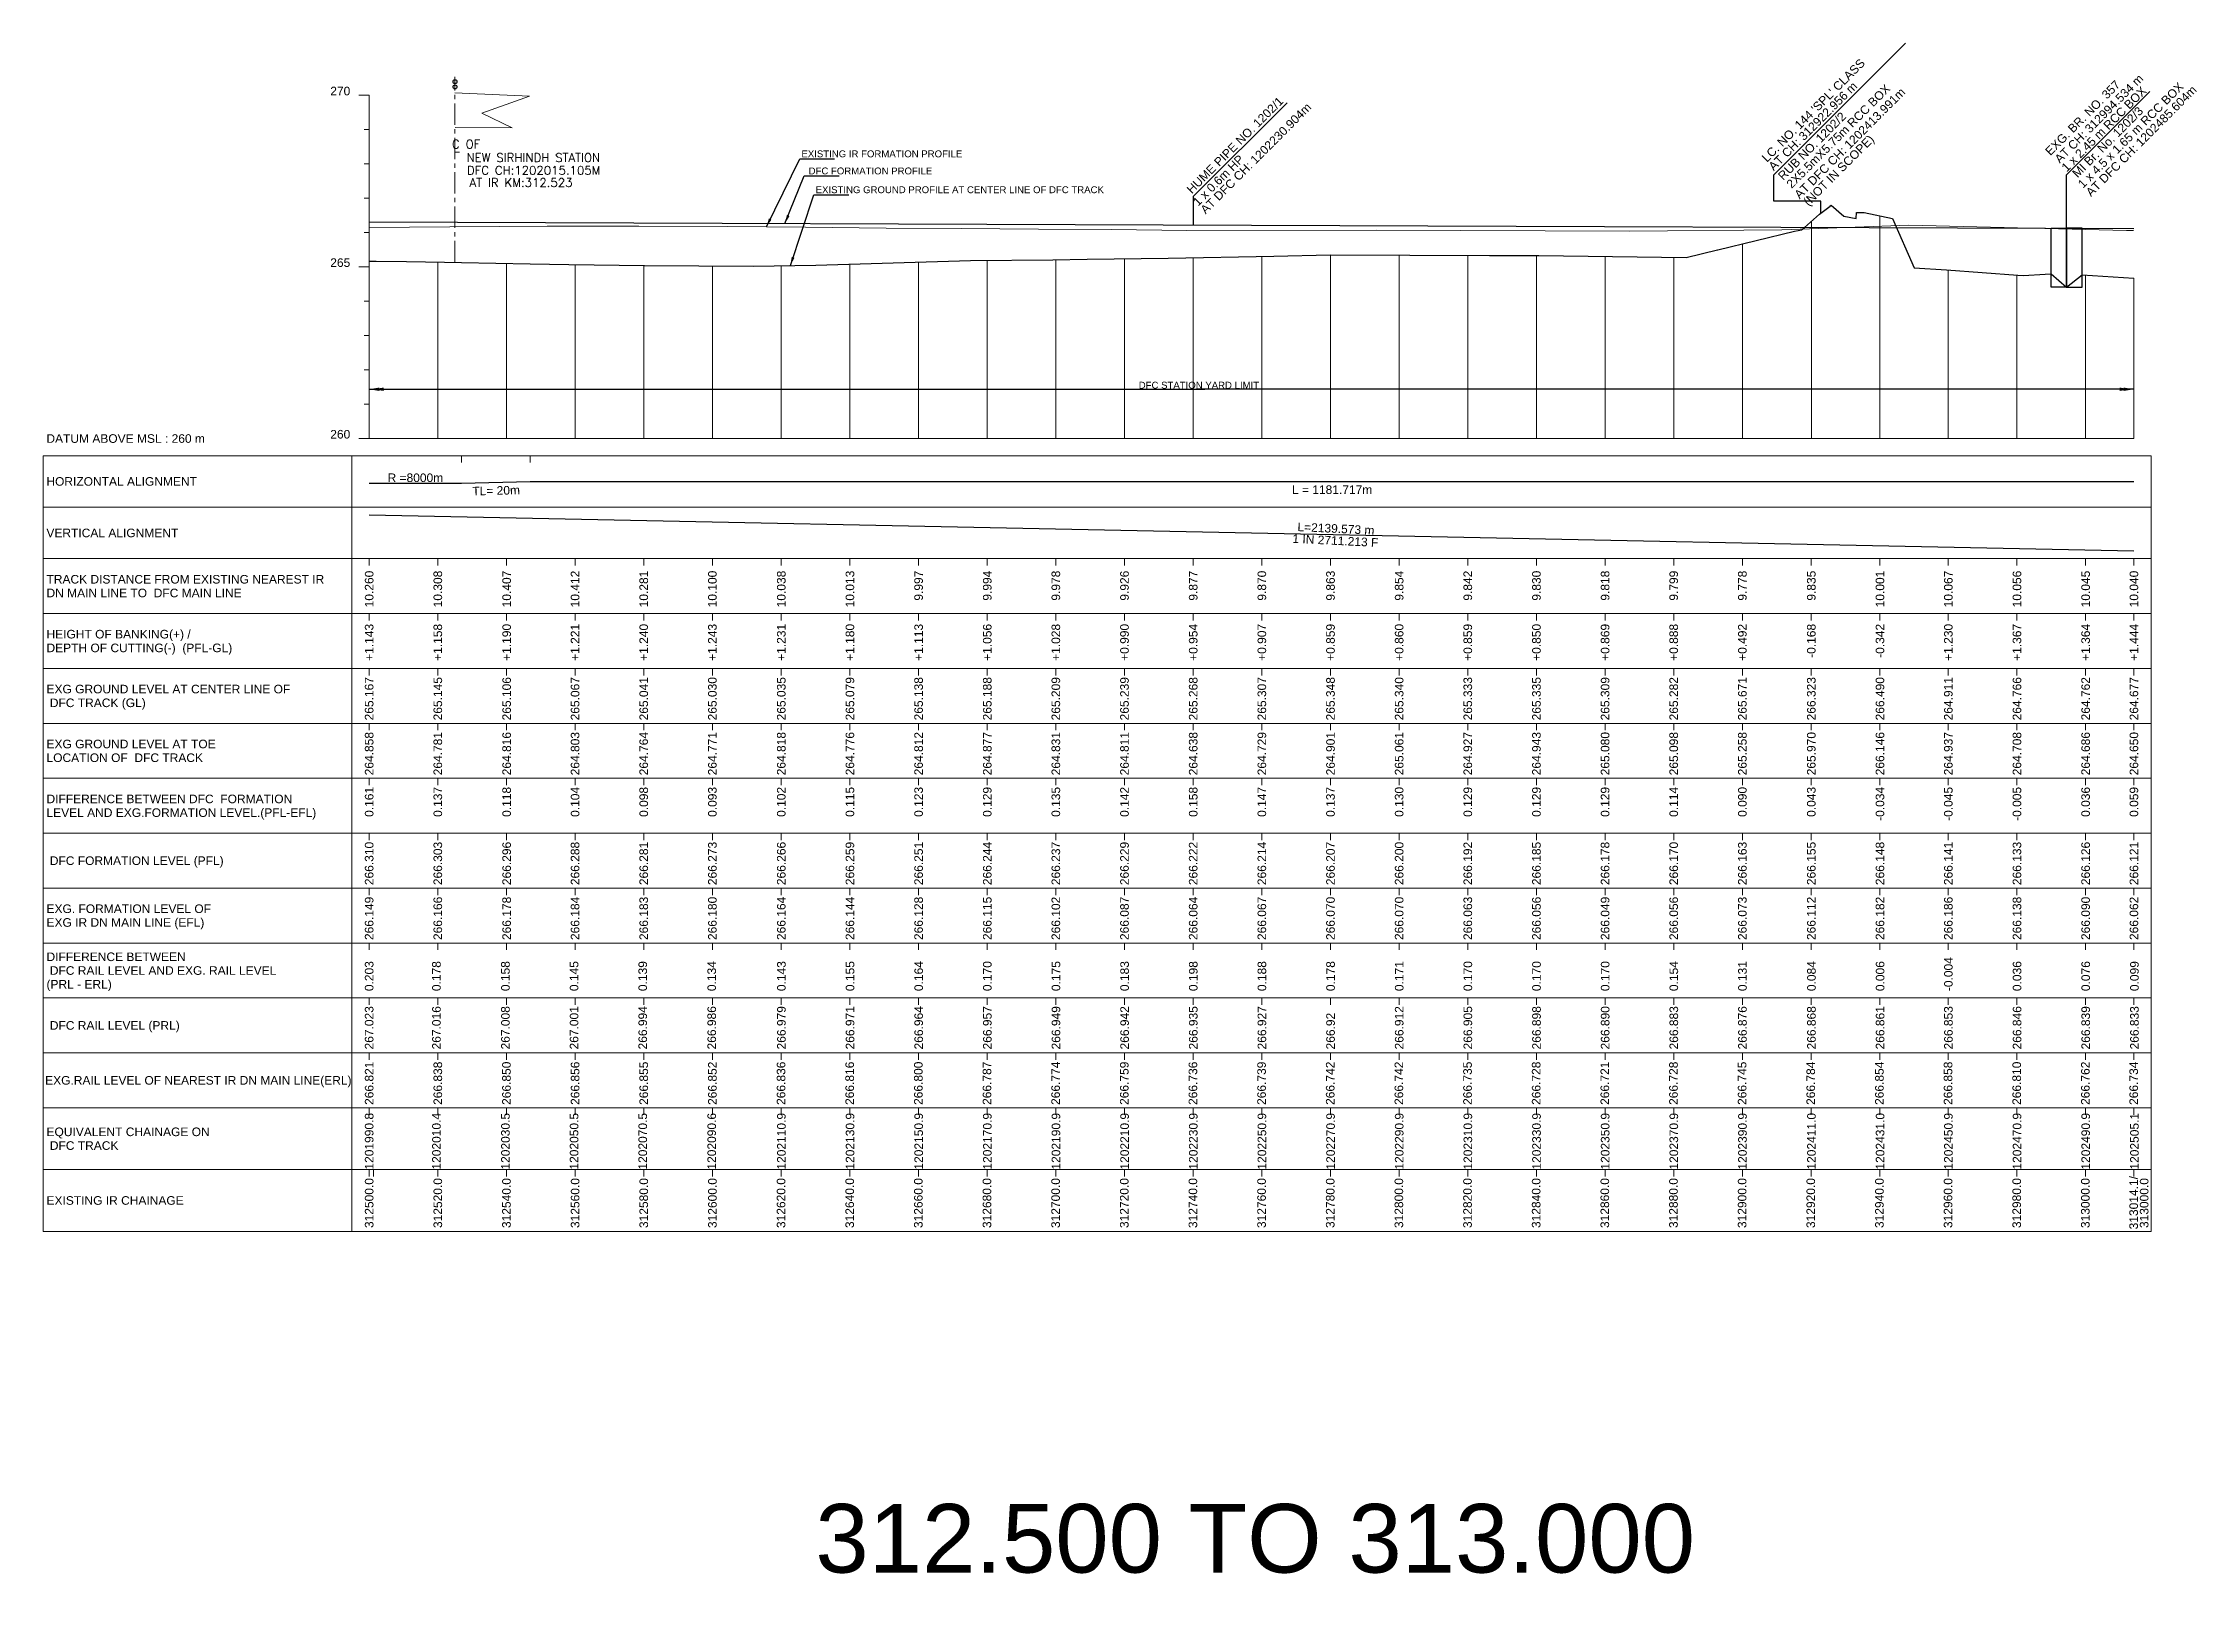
# Model space of a CAD drawing. Header units: metres. Extents: x 26905 to 33492, y -12340 to -11884.
# Drawn here: x 28905 to 29533, y -12340 to -11885 of the extents above; entities that cross this region are included whole.
import ezdxf
from ezdxf.enums import TextEntityAlignment as Align

# ---------------------------------------------------------------- set-up
doc = ezdxf.new("R2010")
doc.units = ezdxf.units.M
doc.header["$MEASUREMENT"] = 0
doc.linetypes.add('CENTER', pattern=[2, 1.25, -0.25, 0.25, -0.25])
doc.layers.get('0').update_dxf_attribs({"lineweight": 0})
for name, color, linetype, lineweight in [('LS BRIDGE INDICATION', 10, 'Continuous', 30), ('LS CUT FILL', 10, 'Continuous', 0), ('LS DATUM', 7, 'Continuous', 0), ('LS DATUM X', 7, 'Continuous', 0), ('LS DATUM Y', 7, 'Continuous', 0), ('LS DIFF. EXG.RL & PRO. RL', 10, 'Continuous', 0), ('LS DIFF. PFL & EFL', 10, 'Continuous', 0), ('LS EXG GL', 7, 'Continuous', 0), ('LS EXG IR CH', 7, 'Continuous', 0), ('LS EXG RL', 7, 'Continuous', 0), ('LS EXG. FL', 7, 'Continuous', 0), ('LS EXG. GL', 7, 'Continuous', 0), ('LS EXG. GL AT PRO. TOE', 7, 'Continuous', 0), ('LS EXG. IR CH', 7, 'Continuous', 0), ('LS EXG. RL', 7, 'Continuous', 0), ('LS FRAME', 7, 'Continuous', 0), ('LS PFL-EFL', 10, 'Continuous', 0), ('LS PRL-ERL', 10, 'Continuous', 0), ('LS PRO FL', 10, 'Continuous', 0), ('LS PRO. CUT & FILL', 10, 'Continuous', 0), ('LS PRO. DFCC CH', 10, 'Continuous', 0), ('LS PRO. FL', 10, 'Continuous', 0), ('LS PRO. RL', 10, 'Continuous', 0), ('LS PROFILE EXG FL', 7, 'Continuous', 25), ('LS PROFILE EXG GL', 7, 'Continuous', 30), ('LS PROFILE PRO FL', 1, 'Continuous', 30), ('LS TICKS', 7, 'Continuous', 0), ('LS TRACK CENTER', 10, 'Continuous', 0), ("LS TRACK CENTER's", 10, 'Continuous', 0), ('Profile Grid', 7, 'Continuous', 0)]:
    doc.layers.add(name, color=color, linetype=linetype, lineweight=lineweight)
for name, color, linetype in [("LS BRIDGE'S", 7, 'Continuous'), ('LS DRAIN CULVERT', 10, 'Continuous'), ('LS HORIZONTAL ALIGNMENT', 10, 'Continuous'), ("LS LC'S", 7, 'Continuous'), ('LS VERTICAL ALIGNMENT', 10, 'Continuous'), ('ref text', 3, 'Continuous'), ('STATION YARD LIMIT IN LS', 7, 'Continuous')]:
    doc.layers.add(name, color=color, linetype=linetype)
doc.styles.add('ROMANT', font='romant__.ttf')
doc.styles.get("Standard").update_dxf_attribs({"font": 'arial.ttf'})
doc.styles.add('Style-Arial', font='arial.ttf')
doc.styles.add('StyleArial', font='arial.ttf')
doc.dimstyles.get("Standard").update_dxf_attribs({"dimtxt": 0.18, "dimasz": 0.18, "dimexe": 0.18, "dimexo": 0.0625, "dimgap": 0.09, "dimtad": 0, "dimtih": 1, "dimtoh": 1, "dimdec": 4, "dimzin": 0, "dimdsep": 46, "dimtxsty": 'Standard', "dimcen": 0.09, "dimadec": 0, "dimazin": 0, "dimtfac": 1, "dimtdec": 4, "dimtofl": 0, "dimtmove": 0, "dimatfit": 3, "dimfxl": 1, "dimtolj": 1, "dimtzin": 0, "dimarcsym": 0})

msp = doc.modelspace()

# ---------------------------------------------------------------- texts
at = {"layer": "LS BRIDGE'S"}
for s, p in [('EXG. BR. NO. 357', (29489.81, -11917.74)), ('AT CH: 312994.534 m', (29492.56, -11919.95)), ('1 x 2.45 m RCC BOX', (29494.56, -11922.45))]:
    msp.add_text(s, height=2.5, rotation=45, dxfattribs=at).set_placement(p)
at = {"layer": "LS BRIDGE'S", "color": 10}
for s, p in [('1 x 4.5 x 1.65 m RCC BOX', (29499.33, -11927.26)), ('HUME PIPE NO. 1202/1', (29239.68, -11928.87)), ('AT DFC CH: 1202230.904m', (29243.7, -11934.74)), (' MI Br. No. 1202/3', (29497.03, -11924.86)), ('AT DFC CH: 1202485.604m', (29501.66, -11929.68)), ('1 x 0.6m HP', (29241.5, -11932.45))]:
    msp.add_text(s, height=2.5, rotation=45, dxfattribs=at).set_placement(p)
at = {"layer": 'LS CUT FILL', "style": 'Style-Arial'}
for s, p in [('+1.143', (29000, -12054)), ('+1.158', (29020, -12054)), ('+1.190', (29040.06, -12054)), ('+1.221', (29059.99, -12054)), ('+1.240', (29079.99, -12054)), ('+1.243', (29099.99, -12054)), ('+1.231', (29120.07, -12054)), ('+1.180', (29140.07, -12054)), ('+1.113', (29160.08, -12054)), ('+1.056', (29180.08, -12054)), ('+1.028', (29200.06, -12054)), ('+0.990', (29220.06, -12054)), ('+0.954', (29240.08, -12054)), ('+0.907', (29260.08, -12054)), ('+0.859', (29280.08, -12054)), ('+0.860', (29300.08, -12054)), ('+0.859', (29320.08, -12054)), ('+0.850', (29340.08, -12054)), ('+0.869', (29360.08, -12054)), ('+0.888', (29380.07, -12054)), ('+0.492', (29400.07, -12054)), ('-0.168', (29420.16, -12054)), ('-0.342', (29440.17, -12054)), ('+1.230', (29460.08, -12054)), ('+1.367', (29480.08, -12054)), ('+1.364', (29500.08, -12054)), ('+1.444', (29514.16, -12054))]:
    msp.add_text(s, height=2.5, rotation=90, dxfattribs=at).set_placement(p, align=Align.MIDDLE_RIGHT)
at = {"layer": 'LS DATUM', "color": 7, "style": 'StyleArial'}
msp.add_text('DATUM ABOVE MSL : 260 m', height=2.5, rotation=0.00003, dxfattribs=at).set_placement((28905.97, -12000), align=Align.MIDDLE_LEFT)
at = {"layer": 'LS DATUM Y', "color": 7, "lineweight": 0, "style": 'Style-Arial'}
for s, p in [('270', (28994.5, -11900)), ('270', (28994.5, -11900)), ('265', (28994.5, -11950)), ('260', (28994.5, -12000))]:
    msp.add_text(s, height=2.5, dxfattribs=at).set_placement(p, align=Align.RIGHT)
at = {"layer": 'LS DIFF. EXG.RL & PRO. RL', "color": 10, "style": 'StyleArial'}
for s, p in [('DIFFERENCE BETWEEN ', (28906, -12151)), (' DFC RAIL LEVEL AND EXG. RAIL LEVEL ', (28906, -12155)), ('(PRL - ERL)', (28906, -12159))]:
    msp.add_text(s, height=2.5, rotation=0.00003, dxfattribs=at).set_placement(p, align=Align.MIDDLE_LEFT)
at = {"layer": 'LS DIFF. PFL & EFL', "color": 10, "style": 'StyleArial'}
for s, p in [('DIFFERENCE BETWEEN DFC  FORMATION ', (28906, -12105)), ('LEVEL AND EXG.FORMATION LEVEL.(PFL-EFL)', (28906, -12109))]:
    msp.add_text(s, height=2.5, rotation=0.00003, dxfattribs=at).set_placement(p, align=Align.MIDDLE_LEFT)
at = {"layer": 'LS EXG GL', "style": 'Style-Arial'}
for s, p in [('265.167', (29000, -12069.5)), ('265.145', (29020, -12069.5)), ('265.106', (29040.06, -12069.5)), ('265.067', (29059.99, -12069.5)), ('265.041', (29079.99, -12069.5)), ('265.030', (29099.99, -12069.5)), ('265.035', (29120.07, -12069.5)), ('265.079', (29140.07, -12069.5)), ('265.138', (29160.08, -12069.5)), ('265.188', (29180.08, -12069.5)), ('265.209', (29200.06, -12069.5)), ('265.239', (29220.06, -12069.5)), ('265.268', (29240.08, -12069.5)), ('265.307', (29260.08, -12069.5)), ('265.348', (29280.08, -12069.5)), ('265.340', (29300.08, -12069.5)), ('265.333', (29320.08, -12069.5)), ('265.335', (29340.08, -12069.5)), ('265.309', (29360.08, -12069.5)), ('265.282', (29380.07, -12069.5)), ('265.671', (29400.07, -12069.5)), ('266.323', (29420.16, -12069.5)), ('266.490', (29440.17, -12069.5)), ('264.911', (29460.08, -12069.5)), ('264.766', (29480.08, -12069.5)), ('264.762', (29500.08, -12069.5)), ('264.677', (29514.16, -12069.5))]:
    msp.add_text(s, height=2.5, rotation=90, dxfattribs=at).set_placement(p, align=Align.MIDDLE_RIGHT)
at = {"layer": 'LS EXG IR CH', "lineweight": 0, "style": 'Style-Arial'}
for s, p in [('312500.0', (29000, -12215.47)), ('312520.0', (29020, -12215.47)), ('312540.0', (29040, -12215.47)), ('312560.0', (29060, -12215.47)), ('312580.0', (29080, -12215.47)), ('312600.0', (29100, -12215.47)), ('312620.0', (29120, -12215.47)), ('312640.0', (29140, -12215.47)), ('312660.0', (29160, -12215.47)), ('312680.0', (29180, -12215.47)), ('312700.0', (29200, -12215.47)), ('312720.0', (29220, -12215.47)), ('312740.0', (29240, -12215.47)), ('312760.0', (29260, -12215.47)), ('312780.0', (29280, -12215.47)), ('312800.0', (29300, -12215.47)), ('312820.0', (29320, -12215.47)), ('312840.0', (29340, -12215.47)), ('312860.0', (29360, -12215.47)), ('312880.0', (29380, -12215.47)), ('312900.0', (29400, -12215.47)), ('312920.0', (29420, -12215.47)), ('312940.0', (29440, -12215.47)), ('312960.0', (29460, -12215.47)), ('312980.0', (29480, -12215.47)), ('313000.0', (29500, -12215.47)), ('313014.1/', (29514.08, -12214.88)), ('313000.0', (29517.13, -12215.47))]:
    msp.add_text(s, height=2.5, rotation=90, dxfattribs=at).set_placement(p, align=Align.MIDDLE_RIGHT)
at = {"layer": 'LS EXG RL', "style": 'Style-Arial'}
for s, p in [('266.821', (29000, -12181.54)), ('266.838', (29020, -12181.54)), ('266.850', (29040, -12181.54)), ('266.856', (29060, -12181.54)), ('266.855', (29080, -12181.54)), ('266.852', (29100, -12181.54)), ('266.836', (29120, -12181.54)), ('266.816', (29140, -12181.54)), ('266.800', (29160, -12181.54)), ('266.787', (29180, -12181.54)), ('266.774', (29200, -12181.54)), ('266.759', (29220, -12181.54)), ('266.736', (29240, -12181.54)), ('266.739', (29260, -12181.54)), ('266.742', (29280, -12181.54)), ('266.742', (29300, -12181.54)), ('266.735', (29320, -12181.54)), ('266.728', (29340, -12181.54)), ('266.721', (29360, -12181.54)), ('266.728', (29380, -12181.54)), ('266.745', (29400, -12181.54)), ('266.784', (29420, -12181.54)), ('266.854', (29440, -12181.54)), ('266.858', (29460, -12181.54)), ('266.810', (29480, -12181.54)), ('266.762', (29500, -12181.54)), ('266.734', (29514.09, -12181.54))]:
    msp.add_text(s, height=2.5, rotation=90, dxfattribs=at).set_placement(p, align=Align.MIDDLE_RIGHT)
at = {"layer": 'LS EXG. FL', "style": 'StyleArial'}
for s, p in [('EXG. FORMATION LEVEL OF', (28906, -12137)), ('EXG IR DN MAIN LINE (EFL)', (28906, -12141))]:
    msp.add_text(s, height=2.5, rotation=0.00003, dxfattribs=at).set_placement(p, align=Align.MIDDLE_LEFT)
at = {"layer": 'LS EXG. FL'}
for s, p in [('266.149', (29000, -12133.5)), ('266.166', (29020, -12133.5)), ('266.178', (29040.06, -12133.5)), ('266.184', (29059.99, -12133.5)), ('266.183', (29079.99, -12133.5)), ('266.180', (29099.99, -12133.5)), ('266.164', (29120.07, -12133.5)), ('266.144', (29140.07, -12133.5)), ('266.128', (29160.08, -12133.5)), ('266.115', (29180.08, -12133.5)), ('266.102', (29200.06, -12133.5)), ('266.087', (29220.06, -12133.5)), ('266.064', (29240.08, -12133.5)), ('266.067', (29260.08, -12133.5)), ('266.070', (29280.08, -12133.5)), ('266.070', (29300.08, -12133.5)), ('266.063', (29320.08, -12133.5)), ('266.056', (29340.08, -12133.5)), ('266.049', (29360.08, -12133.5)), ('266.056', (29380.07, -12133.5)), ('266.073', (29400.07, -12133.5)), ('266.112', (29420.16, -12133.5)), ('266.182', (29440.17, -12133.5)), ('266.186', (29460.08, -12133.5)), ('266.138', (29480.08, -12133.5)), ('266.090', (29500.08, -12133.5)), ('266.062', (29514.16, -12133.5))]:
    msp.add_text(s, height=2.5, rotation=90, dxfattribs=at).set_placement(p, align=Align.MIDDLE_RIGHT)
at = {"layer": 'LS EXG. GL', "color": 7, "style": 'StyleArial'}
for s, p in [('EXG GROUND LEVEL AT CENTER LINE OF ', (28906, -12073)), (' DFC TRACK (GL)', (28906, -12077))]:
    msp.add_text(s, height=2.5, rotation=0.00003, dxfattribs=at).set_placement(p, align=Align.MIDDLE_LEFT)
at = {"layer": 'LS EXG. GL AT PRO. TOE'}
for s, p in [('264.858', (29000, -12085.5)), ('264.781', (29020, -12085.5)), ('264.816', (29040.06, -12085.5)), ('264.803', (29059.99, -12085.5)), ('264.764', (29079.99, -12085.5)), ('264.771', (29099.99, -12085.5)), ('264.818', (29120.07, -12085.5)), ('264.776', (29140.07, -12085.5)), ('264.812', (29160.08, -12085.5)), ('264.877', (29180.08, -12085.5)), ('264.831', (29200.06, -12085.5)), ('264.811', (29220.06, -12085.5)), ('264.638', (29240.08, -12085.5)), ('264.729', (29260.08, -12085.5)), ('264.901', (29280.08, -12085.5)), ('265.061', (29300.08, -12085.5)), ('264.927', (29320.08, -12085.5)), ('264.943', (29340.08, -12085.5)), ('265.080', (29360.08, -12085.5)), ('265.098', (29380.07, -12085.5)), ('265.258', (29400.07, -12085.5)), ('265.970', (29420.16, -12085.5)), ('266.146', (29440.17, -12085.5)), ('264.937', (29460.08, -12085.5)), ('264.708', (29480.08, -12085.5)), ('264.686', (29500.08, -12085.5)), ('264.650', (29514.16, -12085.5))]:
    msp.add_text(s, height=2.5, rotation=90, dxfattribs=at).set_placement(p, align=Align.MIDDLE_RIGHT)
at = {"layer": 'LS EXG. GL AT PRO. TOE', "color": 7, "style": 'StyleArial'}
for s, p in [('EXG GROUND LEVEL AT TOE', (28906, -12089)), ('LOCATION OF  DFC TRACK', (28906, -12093))]:
    msp.add_text(s, height=2.5, rotation=0.00003, dxfattribs=at).set_placement(p, align=Align.MIDDLE_LEFT)
at = {"layer": 'LS EXG. IR CH', "style": 'StyleArial'}
msp.add_text('EXISTING IR CHAINAGE', height=2.5, rotation=0.00003, dxfattribs=at).set_placement((28906, -12222), align=Align.MIDDLE_LEFT)
at = {"layer": 'LS EXG. RL', "style": 'StyleArial'}
msp.add_text('EXG.RAIL LEVEL OF NEAREST IR DN MAIN LINE(ERL)', height=2.5, rotation=0.00003, dxfattribs=at).set_placement((28905.61, -12187), align=Align.MIDDLE_LEFT)
at = {"layer": 'LS HORIZONTAL ALIGNMENT', "style": 'StyleArial'}
msp.add_text('HORIZONTAL ALIGNMENT', height=2.5, rotation=0.00003, dxfattribs=at).set_placement((28905.97, -12012.5), align=Align.MIDDLE_LEFT)
at = {"layer": 'LS HORIZONTAL ALIGNMENT', "char_height": 2.5, "attachment_point": 5, "line_spacing_factor": 0.6, "style": 'Style-Arial'}
for s, insert in [('R =8000m', (29013.47, -12011.44)), ('L = 1181.717m', (29280.55, -12014.92))]:
    msp.add_mtext(s, dxfattribs=dict(at, insert=insert))
at = {"layer": 'LS HORIZONTAL ALIGNMENT', "insert": (29037, -12015.18), "char_height": 2.5, "attachment_point": 5, "rotation": 1.50367, "line_spacing_factor": 0.6, "style": 'Style-Arial'}
msp.add_mtext('TL= 20m', dxfattribs=at)
at = {"layer": "LS LC'S"}
for s, p in [("LC. NO. 144 'SPL' CLASS", (29407.22, -11919.66)), ('AT CH: 312922.956 m', (29409.22, -11922.16))]:
    msp.add_text(s, height=2.5, rotation=45, dxfattribs=at).set_placement(p)
at = {"layer": "LS LC'S", "color": 10}
for s, p in [('2X5.5mX5.75m RCC BOX ', (29414.44, -11927.29)), ('AT DFC CH: 1202413.991m', (29416.75, -11930.34)), ('RUB NO. 1202/2', (29411.98, -11924.93))]:
    msp.add_text(s, height=2.5, rotation=45, dxfattribs=at).set_placement(p)
at = {"layer": "LS LC'S", "color": 5}
msp.add_text('(NOT IN SCOPE)', height=2.5, rotation=45, dxfattribs=at).set_placement((29419.35, -11932.41))
at = {"layer": 'LS PFL-EFL'}
for s, p in [('0.161', (29000, -12101.5)), ('0.137', (29020, -12101.5)), ('0.118', (29040.06, -12101.5)), ('0.104', (29059.99, -12101.5)), ('0.098', (29079.99, -12101.5)), ('0.093', (29099.99, -12101.5)), ('0.102', (29120.07, -12101.5)), ('0.115', (29140.07, -12101.5)), ('0.123', (29160.08, -12101.5)), ('0.129', (29180.08, -12101.5)), ('0.135', (29200.06, -12101.5)), ('0.142', (29220.06, -12101.5)), ('0.158', (29240.08, -12101.5)), ('0.147', (29260.08, -12101.5)), ('0.137', (29280.08, -12101.5)), ('0.130', (29300.08, -12101.5)), ('0.129', (29320.08, -12101.5)), ('0.129', (29340.08, -12101.5)), ('0.129', (29360.08, -12101.5)), ('0.114', (29380.07, -12101.5)), ('0.090', (29400.07, -12101.5)), ('0.043', (29420.16, -12101.5)), ('-0.034', (29440.17, -12101.5)), ('-0.045', (29460.08, -12101.5)), ('-0.005', (29480.08, -12101.5)), ('0.036', (29500.08, -12101.5)), ('0.059', (29514.16, -12101.5))]:
    msp.add_text(s, height=2.5, rotation=90, dxfattribs=at).set_placement(p, align=Align.MIDDLE_RIGHT)
at = {"layer": 'LS PRL-ERL'}
for s, p in [('0.203', (29001.25, -12161)), ('0.178', (29020.85, -12161)), ('0.158', (29040.95, -12161)), ('0.145', (29060.95, -12161)), ('0.139', (29080.95, -12161)), ('0.134', (29101.05, -12161)), ('0.143', (29121.35, -12161)), ('0.155', (29141.35, -12161)), ('0.164', (29161.35, -12161)), ('0.170', (29181.35, -12161)), ('0.175', (29201.35, -12161)), ('0.183', (29221.35, -12161)), ('0.198', (29241.35, -12161)), ('0.188', (29261.35, -12161)), ('0.178', (29281.35, -12161)), ('0.171', (29301.35, -12161)), ('0.170', (29321.35, -12161)), ('0.170', (29341.35, -12161)), ('0.170', (29361.35, -12161)), ('0.154', (29381.35, -12161)), ('0.131', (29401.35, -12161)), ('0.084', (29421.45, -12161)), ('0.006', (29441.45, -12161)), ('-0.004', (29461.35, -12161)), ('0.036', (29481.35, -12161)), ('0.076', (29501.35, -12161)), ('0.099', (29515.55, -12161))]:
    msp.add_text(s, height=2.5, rotation=90, dxfattribs=at).set_placement(p)
at = {"layer": 'LS PRO FL', "style": 'Style-Arial'}
for s, p in [('266.310', (29000, -12117.5)), ('266.303', (29020, -12117.5)), ('266.296', (29040.06, -12117.5)), ('266.288', (29059.99, -12117.5)), ('266.281', (29079.99, -12117.5)), ('266.273', (29099.99, -12117.5)), ('266.266', (29120.07, -12117.5)), ('266.259', (29140.07, -12117.5)), ('266.251', (29160.08, -12117.5)), ('266.244', (29180.08, -12117.5)), ('266.237', (29200.06, -12117.5)), ('266.229', (29220.06, -12117.5)), ('266.222', (29240.08, -12117.5)), ('266.214', (29260.08, -12117.5)), ('266.207', (29280.08, -12117.5)), ('266.200', (29300.08, -12117.5)), ('266.192', (29320.08, -12117.5)), ('266.185', (29340.08, -12117.5)), ('266.178', (29360.08, -12117.5)), ('266.170', (29380.07, -12117.5)), ('266.163', (29400.07, -12117.5)), ('266.155', (29420.16, -12117.5)), ('266.148', (29440.17, -12117.5)), ('266.141', (29460.08, -12117.5)), ('266.133', (29480.08, -12117.5)), ('266.126', (29500.08, -12117.5)), ('266.121', (29514.16, -12117.5))]:
    msp.add_text(s, height=2.5, rotation=90, dxfattribs=at).set_placement(p, align=Align.MIDDLE_RIGHT)
at = {"layer": 'LS PRO. CUT & FILL', "color": 10, "style": 'StyleArial'}
for s, p in [('HEIGHT OF BANKING(+) /', (28906, -12057)), ('DEPTH OF CUTTING(-)  (PFL-GL)', (28906, -12061))]:
    msp.add_text(s, height=2.5, rotation=0.00003, dxfattribs=at).set_placement(p, align=Align.MIDDLE_LEFT)
at = {"layer": 'LS PRO. DFCC CH'}
for s, p in [('1201990.8', (29001.25, -12213)), ('1202010.4', (29020.85, -12213)), ('1202030.5', (29040.95, -12213)), ('1202050.5', (29060.95, -12213)), ('1202070.5', (29080.95, -12213)), ('1202090.6', (29101.05, -12213)), ('1202110.9', (29121.35, -12213)), ('1202130.9', (29141.35, -12213)), ('1202150.9', (29161.35, -12213)), ('1202170.9', (29181.35, -12213)), ('1202190.9', (29201.35, -12213)), ('1202210.9', (29221.35, -12213)), ('1202230.9', (29241.35, -12213)), ('1202250.9', (29261.35, -12213)), ('1202270.9', (29281.35, -12213)), ('1202290.9', (29301.35, -12213)), ('1202310.9', (29321.35, -12213)), ('1202330.9', (29341.35, -12213)), ('1202350.9', (29361.35, -12213)), ('1202370.9', (29381.35, -12213)), ('1202390.9', (29401.35, -12213)), ('1202411.0', (29421.45, -12213)), ('1202431.0', (29441.45, -12213)), ('1202450.9', (29461.35, -12213)), ('1202470.9', (29481.35, -12213)), ('1202490.9', (29501.35, -12213)), ('1202505.1', (29515.55, -12213))]:
    msp.add_text(s, height=2.5, rotation=90, dxfattribs=at).set_placement(p)
at = {"layer": 'LS PRO. DFCC CH', "color": 10, "style": 'Style-Arial'}
for s, p in [('EQUIVALENT CHAINAGE ON ', (28906, -12202)), (' DFC TRACK', (28906, -12206))]:
    msp.add_text(s, height=2.5, rotation=0.00003, dxfattribs=at).set_placement(p, align=Align.MIDDLE_LEFT)
at = {"layer": 'LS PRO. FL', "color": 10, "style": 'StyleArial'}
msp.add_text(' DFC FORMATION LEVEL (PFL) ', height=2.5, rotation=0.00003, dxfattribs=at).set_placement((28906, -12123), align=Align.MIDDLE_LEFT)
at = {"layer": 'LS PRO. RL'}
for s, p in [('267.023', (29001.25, -12178)), ('267.016', (29020.85, -12178)), ('267.008', (29040.95, -12178)), ('267.001', (29060.95, -12178)), ('266.994', (29080.95, -12178)), ('266.986', (29101.05, -12178)), ('266.979', (29121.35, -12178)), ('266.971', (29141.35, -12178)), ('266.964', (29161.35, -12178)), ('266.957', (29181.35, -12178)), ('266.949', (29201.35, -12178)), ('266.942', (29221.35, -12178)), ('266.935', (29241.35, -12178)), ('266.927', (29261.35, -12178)), ('266.912', (29301.35, -12178)), ('266.905', (29321.35, -12178)), ('266.898', (29341.35, -12178)), ('266.890', (29361.35, -12178)), ('266.883', (29381.35, -12178)), ('266.876', (29401.35, -12178)), ('266.868', (29421.45, -12178)), ('266.861', (29441.45, -12178)), ('266.853', (29461.35, -12178)), ('266.846', (29481.35, -12178)), ('266.839', (29501.35, -12178)), ('266.833', (29515.55, -12178)), ('266.92', (29281.35, -12178))]:
    msp.add_text(s, height=2.5, rotation=90, dxfattribs=at).set_placement(p)
at = {"layer": 'LS PRO. RL', "color": 10, "style": 'StyleArial'}
msp.add_text(' DFC RAIL LEVEL (PRL)', height=2.5, rotation=0.00003, dxfattribs=at).set_placement((28906, -12171), align=Align.MIDDLE_LEFT)
at = {"layer": 'LS PROFILE EXG FL', "color": 7, "linetype": 'Continuous', "lineweight": 0, "style": 'Style-Arial'}
msp.add_text('EXISTING IR FORMATION PROFILE', height=2, dxfattribs=at).set_placement((29125.94, -11918.05))
at = {"layer": 'LS PROFILE EXG GL', "color": 7, "lineweight": 0, "style": 'Style-Arial'}
msp.add_text('EXISTING GROUND PROFILE AT CENTER LINE OF DFC TRACK', height=2, dxfattribs=at).set_placement((29130.09, -11928.51, 0))
at = {"layer": 'LS PROFILE PRO FL', "style": 'Style-Arial'}
msp.add_text('  DFC FORMATION PROFILE', height=2, dxfattribs=at).set_placement((29126.49, -11923.03, 0))
at = {"layer": 'LS TRACK CENTER'}
for s, p in [('10.260', (29000, -12038.5)), ('10.308', (29020, -12038.5)), ('10.407', (29040.06, -12038.5)), ('10.412', (29059.99, -12038.5)), ('10.281', (29079.99, -12038.5)), ('10.100', (29099.99, -12038.5)), ('10.038', (29120.07, -12038.5)), ('10.013', (29140.07, -12038.5)), ('9.997', (29160.08, -12038.5)), ('9.994', (29180.08, -12038.5)), ('9.978', (29200.06, -12038.5)), ('9.926', (29220.06, -12038.5)), ('9.877', (29240.08, -12038.5)), ('9.870', (29260.08, -12038.5)), ('9.863', (29280.08, -12038.5)), ('9.854', (29300.08, -12038.5)), ('9.842', (29320.08, -12038.5)), ('9.830', (29340.08, -12038.5)), ('9.818', (29360.08, -12038.5)), ('9.799', (29380.07, -12038.5)), ('9.778', (29400.07, -12038.5)), ('9.835', (29420.16, -12038.5)), ('10.001', (29440.17, -12038.5)), ('10.067', (29460.08, -12038.5)), ('10.056', (29480.08, -12038.5)), ('10.045', (29500.08, -12038.5)), ('10.040', (29514.16, -12038.5))]:
    msp.add_text(s, height=2.5, rotation=90, dxfattribs=at).set_placement(p, align=Align.MIDDLE_RIGHT)
at = {"layer": "LS TRACK CENTER's", "color": 10, "style": 'StyleArial'}
for s, p in [('TRACK DISTANCE FROM EXISTING NEAREST IR ', (28906, -12041)), ('DN MAIN LINE TO  DFC MAIN LINE', (28906, -12045))]:
    msp.add_text(s, height=2.5, rotation=0.00003, dxfattribs=at).set_placement(p, align=Align.MIDDLE_LEFT)
at = {"layer": 'LS VERTICAL ALIGNMENT', "style": 'StyleArial'}
msp.add_text('VERTICAL ALIGNMENT', height=2.5, rotation=0.00003, dxfattribs=at).set_placement((28905.97, -12027.5), align=Align.MIDDLE_LEFT)
at = {"layer": 'LS VERTICAL ALIGNMENT', "insert": (29281.59, -12028), "char_height": 2.5, "attachment_point": 5, "rotation": 357.30427, "line_spacing_factor": 0.84, "style": 'Style-Arial'}
msp.add_mtext('L=2139.573 m\\P1 IN 2711.213 F', dxfattribs=at)
at = {"layer": 'ref text', "color": 3, "insert": (29130, -12330.71), "char_height": 20, "width": 256.3165, "attachment_point": 7, "bg_fill": 3, "box_fill_scale": 1.5, "bg_fill_color": 256, "bg_fill_transparency": 0}
msp.add_mtext('312.500 TO 313.000', dxfattribs=at)
at = {"layer": 'STATION YARD LIMIT IN LS', "color": 10, "char_height": 2.5, "attachment_point": 7, "line_spacing_factor": 0.6, "style": 'ROMANT'}
for s, insert in [('C OF ', (29024.13, -11915.47)), ('L', (29024.56, -11916.6)), ('NEW SIRHINDH STATION', (29028.39, -11919.4)), ('DFC CH:1202015.105M', (29028.49, -11923.11)), ('{\\C7;AT IR KM:312.523}', (29029.25, -11926.68))]:
    msp.add_mtext(s, dxfattribs=dict(at, insert=insert))
at = {"layer": 'STATION YARD LIMIT IN LS', "color": 10, "lineweight": 15, "insert": (29241.75, -11984.47), "char_height": 2, "attachment_point": 5, "rotation": 0.00003, "line_spacing_factor": 0.84, "style": 'Style-Arial'}
msp.add_mtext('DFC STATION YARD LIMIT', dxfattribs=at)

# ---------------------------------------------------------------- linework, layer by layer
msp.add_lwpolyline([(28905, -12005), (28995, -12005)])
at = {"layer": 'LS BRIDGE INDICATION'}
for points in [[(29490.03, -11938.7), (29494.53, -11938.72), (29494.53, -11955.85), (29490.03, -11955.85)], [(29494.53, -11955.85), (29499.03, -11955.85), (29499.03, -11938.74), (29494.53, -11938.72)]]:
    msp.add_lwpolyline(points, close=True, dxfattribs=at)
at = {"layer": "LS BRIDGE'S"}
msp.add_lwpolyline([(29494.53, -11955.85), (29494.53, -11923.16), (29518.81, -11898.88)], dxfattribs=at)
at = {"layer": "LS BRIDGE'S", "color": 10}
for centre in [(29025, -11896.03), (29025, -11897.54)]:
    msp.add_circle(centre, 0.566, dxfattribs=at)
at = {"layer": 'LS DATUM X', "color": 7, "linetype": 'Continuous', "lineweight": 0}
msp.add_line((29000, -12000), (29514.16, -12000), dxfattribs=at)
at = {"layer": 'LS DATUM Y', "color": 7, "linetype": 'Continuous', "lineweight": 0}
for p, q in [((28997, -11900), (29000, -11900)), ((28997, -11900), (29000, -11900)), ((29000, -12000), (29000, -11900)), ((28998.5, -11910), (29000, -11910)), ((28998.5, -11920), (29000, -11920)), ((28998.5, -11930), (29000, -11930)), ((28998.5, -11940), (29000, -11940)), ((28997, -11950), (29000, -11950)), ((28998.5, -11960), (29000, -11960)), ((28998.5, -11970), (29000, -11970)), ((28998.5, -11980), (29000, -11980)), ((28998.5, -11990), (29000, -11990)), ((28997, -12000), (29000, -12000))]:
    msp.add_line(p, q, dxfattribs=at)
at = {"layer": 'LS DRAIN CULVERT'}
msp.add_lwpolyline([(29267.41, -11902.15), (29240.08, -11929.48), (29240.08, -11937.78)], dxfattribs=at)
at = {"layer": 'LS FRAME'}
for points in [[(28995, -12231), (28905, -12231), (28905, -12005)], [(28995, -12020), (28905, -12020)], [(28995, -12035), (28905, -12035)], [(28995, -12051), (28905, -12051)], [(28905, -12051), (28995, -12051)], [(28995, -12067), (28905, -12067)], [(28905, -12067), (28995, -12067)], [(28995, -12083), (28905, -12083)], [(28905, -12083), (28995, -12083)], [(28995, -12099), (28905, -12099)], [(28995, -12115), (28905, -12115)], [(28905, -12115), (28995, -12115)], [(28995, -12131), (28905, -12131)], [(28905, -12131), (28995, -12131)], [(28995, -12147), (28905, -12147)], [(28905, -12147), (28995, -12147)], [(28995, -12163), (28905, -12163)], [(28905, -12163), (28995, -12163)], [(28995, -12179), (28905, -12179)], [(28995, -12195), (28905, -12195)], [(28995, -12213), (28905, -12213)]]:
    msp.add_lwpolyline(points, dxfattribs=at)
at = {"layer": 'LS FRAME', "color": 7, "linetype": 'Continuous', "lineweight": 0, "flags": 128}
for points in [[(28995, -12020), (29519.16, -12020), (29519.16, -12005), (28995, -12005), (28995, -12020)], [(28995, -12035), (29519.16, -12035), (29519.16, -12020), (28995, -12020), (28995, -12035)], [(28995, -12051), (29519.16, -12051), (29519.16, -12035), (28995, -12035), (28995, -12051)], [(28995, -12067), (29519.16, -12067), (29519.16, -12051), (28995, -12051), (28995, -12067)], [(28995, -12083), (29519.16, -12083), (29519.16, -12067), (28995, -12067), (28995, -12083)], [(28995, -12099), (29519.16, -12099), (29519.16, -12083), (28995, -12083), (28995, -12099)], [(28995, -12115), (29519.16, -12115), (29519.16, -12099), (28995, -12099), (28995, -12115)], [(28995, -12131), (29519.16, -12131), (29519.16, -12115), (28995, -12115), (28995, -12131)], [(28995, -12147), (29519.16, -12147), (29519.16, -12131), (28995, -12131), (28995, -12147)], [(28995, -12163), (29519.16, -12163), (29519.16, -12147), (28995, -12147), (28995, -12163)], [(28995, -12179), (29519.16, -12179), (29519.16, -12163), (28995, -12163), (28995, -12179)], [(28995, -12195), (29519.16, -12195), (29519.16, -12179), (28995, -12179), (28995, -12195)], [(28995, -12213), (29519.16, -12213), (29519.16, -12195), (28995, -12195), (28995, -12213)], [(28995, -12231), (29519.16, -12231), (29519.16, -12213), (28995, -12213), (28995, -12231)]]:
    msp.add_lwpolyline(points, close=True, dxfattribs=at)
at = {"layer": 'LS HORIZONTAL ALIGNMENT', "flags": 128}
msp.add_lwpolyline([(29000, -12013.03), (29026.94, -12013.03), (29026.94, -12013.03), (29046.94, -12012.5), (29046.94, -12012.5), (29514.16, -12012.5)], dxfattribs=at)
at = {"layer": "LS LC'S"}
msp.add_lwpolyline([(29422.96, -11934.34), (29422.96, -11930.8), (29409.22, -11930.8), (29409.22, -11923.16), (29447.6, -11884.78)], dxfattribs=at)
at = {"layer": 'LS PROFILE EXG FL', "lineweight": 0}
msp.add_lwpolyline([(29000, -11938.51), (29023.46, -11938.31), (29037.95, -11938.23), (29051.82, -11938.16), (29078.54, -11938.17), (29104.34, -11938.2), (29127.12, -11938.43), (29150.59, -11938.66), (29172.5, -11938.8), (29195.05, -11938.95), (29216.31, -11939.08), (29238.22, -11939.36), (29293.42, -11939.28), (29367.19, -11939.54), (29411.57, -11939.18), (29430.31, -11938.52), (29448.62, -11937.87), (29511.95, -11939.38), (29514.07, -11939.38)], dxfattribs=at)
at = {"layer": 'LS PROFILE EXG GL', "flags": 128}
msp.add_lwpolyline([(29000, -11948.33), (29002.06, -11948.34), (29010.9, -11948.45), (29021.93, -11948.57), (29021.93, -11948.57), (29026.94, -11948.68), (29046.94, -11949.08), (29058.14, -11949.3), (29080.2, -11949.59), (29080.2, -11949.59), (29111.91, -11949.76), (29130.13, -11949.5), (29130.13, -11949.5), (29175.19, -11948.17), (29199.16, -11947.93), (29199.16, -11947.93), (29209.19, -11947.73), (29232.75, -11947.47), (29232.75, -11947.47), (29263.59, -11946.86), (29280.02, -11946.52), (29280.02, -11946.52), (29326.43, -11946.69), (29340.75, -11946.65), (29340.75, -11946.65), (29348, -11946.75), (29383.74, -11947.23), (29383.74, -11947.23), (29392.86, -11945.05), (29392.86, -11945.05), (29392.89, -11945.04), (29415.23, -11939.59), (29417.44, -11939.21), (29417.64, -11939.01), (29418.17, -11938.54), (29418.17, -11938.54), (29422.55, -11934.65), (29425.26, -11932.63), (29425.67, -11932.27), (29425.67, -11932.27), (29425.69, -11932.23), (29425.97, -11932.02), (29429.68, -11935.19), (29433.24, -11935.91), (29433.24, -11935.91), (29433.32, -11934.16), (29435.59, -11934.15), (29443.83, -11935.87), (29443.83, -11935.87), (29450.09, -11950.26), (29459.55, -11950.85), (29459.55, -11950.85), (29480.34, -11952.36), (29481.94, -11952.48), (29481.94, -11952.48), (29488.28, -11952.12), (29489.84, -11952.04), (29490.03, -11952.03), (29494.53, -11955.85), (29499.03, -11952.32), (29514.16, -11953.23)], dxfattribs=at)
at = {"layer": 'LS PROFILE PRO FL'}
msp.add_line((29000, -11936.9), (29514.16, -11938.79), dxfattribs=at)
at = {"layer": 'LS TICKS', "color": 7, "linetype": 'Continuous', "lineweight": 0, "flags": 128}
for points in [[(29026.94, -12007), (29026.94, -12005)], [(29046.94, -12007), (29046.94, -12005)], [(29000, -12037), (29000, -12035)], [(29020, -12037), (29020, -12035)], [(29040.06, -12037), (29040.06, -12035)], [(29059.99, -12037), (29059.99, -12035)], [(29079.99, -12037), (29079.99, -12035)], [(29099.99, -12037), (29099.99, -12035)], [(29120.07, -12037), (29120.07, -12035)], [(29140.07, -12037), (29140.07, -12035)], [(29160.08, -12037), (29160.08, -12035)], [(29180.08, -12037), (29180.08, -12035)], [(29200.06, -12037), (29200.06, -12035)], [(29220.06, -12037), (29220.06, -12035)], [(29240.08, -12037), (29240.08, -12035)], [(29260.08, -12037), (29260.08, -12035)], [(29280.08, -12037), (29280.08, -12035)], [(29300.08, -12037), (29300.08, -12035)], [(29320.08, -12037), (29320.08, -12035)], [(29340.08, -12037), (29340.08, -12035)], [(29360.08, -12037), (29360.08, -12035)], [(29380.07, -12037), (29380.07, -12035)], [(29400.07, -12037), (29400.07, -12035)], [(29420.16, -12037), (29420.16, -12035)], [(29440.17, -12037), (29440.17, -12035)], [(29460.08, -12037), (29460.08, -12035)], [(29480.08, -12037), (29480.08, -12035)], [(29500.08, -12037), (29500.08, -12035)], [(29514.16, -12037), (29514.16, -12035)], [(29000, -12053), (29000, -12051)], [(29020, -12053), (29020, -12051)], [(29040.06, -12053), (29040.06, -12051)], [(29059.99, -12053), (29059.99, -12051)], [(29079.99, -12053), (29079.99, -12051)], [(29099.99, -12053), (29099.99, -12051)], [(29120.07, -12053), (29120.07, -12051)], [(29140.07, -12053), (29140.07, -12051)], [(29160.08, -12053), (29160.08, -12051)], [(29180.08, -12053), (29180.08, -12051)], [(29200.06, -12053), (29200.06, -12051)], [(29220.06, -12053), (29220.06, -12051)], [(29240.08, -12053), (29240.08, -12051)], [(29260.08, -12053), (29260.08, -12051)], [(29280.08, -12053), (29280.08, -12051)], [(29300.08, -12053), (29300.08, -12051)], [(29320.08, -12053), (29320.08, -12051)], [(29340.08, -12053), (29340.08, -12051)], [(29360.08, -12053), (29360.08, -12051)], [(29380.07, -12053), (29380.07, -12051)], [(29400.07, -12053), (29400.07, -12051)], [(29420.16, -12053), (29420.16, -12051)], [(29440.17, -12053), (29440.17, -12051)], [(29460.08, -12053), (29460.08, -12051)], [(29480.08, -12053), (29480.08, -12051)], [(29500.08, -12053), (29500.08, -12051)], [(29514.16, -12053), (29514.16, -12051)], [(29000, -12069), (29000, -12067)], [(29020, -12069), (29020, -12067)], [(29040.06, -12069), (29040.06, -12067)], [(29059.99, -12069), (29059.99, -12067)], [(29079.99, -12069), (29079.99, -12067)], [(29099.99, -12069), (29099.99, -12067)], [(29120.07, -12069), (29120.07, -12067)], [(29140.07, -12069), (29140.07, -12067)], [(29160.08, -12069), (29160.08, -12067)], [(29180.08, -12069), (29180.08, -12067)], [(29200.06, -12069), (29200.06, -12067)], [(29220.06, -12069), (29220.06, -12067)], [(29240.08, -12069), (29240.08, -12067)], [(29260.08, -12069), (29260.08, -12067)], [(29280.08, -12069), (29280.08, -12067)], [(29300.08, -12069), (29300.08, -12067)], [(29320.08, -12069), (29320.08, -12067)], [(29340.08, -12069), (29340.08, -12067)], [(29360.08, -12069), (29360.08, -12067)], [(29380.07, -12069), (29380.07, -12067)], [(29400.07, -12069), (29400.07, -12067)], [(29420.16, -12069), (29420.16, -12067)], [(29440.17, -12069), (29440.17, -12067)], [(29460.08, -12069), (29460.08, -12067)], [(29480.08, -12069), (29480.08, -12067)], [(29500.08, -12069), (29500.08, -12067)], [(29514.16, -12069), (29514.16, -12067)], [(29000, -12085), (29000, -12083)], [(29020, -12085), (29020, -12083)], [(29040.06, -12085), (29040.06, -12083)], [(29059.99, -12085), (29059.99, -12083)], [(29079.99, -12085), (29079.99, -12083)], [(29099.99, -12085), (29099.99, -12083)], [(29120.07, -12085), (29120.07, -12083)], [(29140.07, -12085), (29140.07, -12083)], [(29160.08, -12085), (29160.08, -12083)], [(29180.08, -12085), (29180.08, -12083)], [(29200.06, -12085), (29200.06, -12083)], [(29220.06, -12085), (29220.06, -12083)], [(29240.08, -12085), (29240.08, -12083)], [(29260.08, -12085), (29260.08, -12083)], [(29280.08, -12085), (29280.08, -12083)], [(29300.08, -12085), (29300.08, -12083)], [(29320.08, -12085), (29320.08, -12083)], [(29340.08, -12085), (29340.08, -12083)], [(29360.08, -12085), (29360.08, -12083)], [(29380.07, -12085), (29380.07, -12083)], [(29400.07, -12085), (29400.07, -12083)], [(29420.16, -12085), (29420.16, -12083)], [(29440.17, -12085), (29440.17, -12083)], [(29460.08, -12085), (29460.08, -12083)], [(29480.08, -12085), (29480.08, -12083)], [(29500.08, -12085), (29500.08, -12083)], [(29514.16, -12085), (29514.16, -12083)], [(29000, -12101), (29000, -12099)], [(29020, -12101), (29020, -12099)], [(29040.06, -12101), (29040.06, -12099)], [(29059.99, -12101), (29059.99, -12099)], [(29079.99, -12101), (29079.99, -12099)], [(29099.99, -12101), (29099.99, -12099)], [(29120.07, -12101), (29120.07, -12099)], [(29140.07, -12101), (29140.07, -12099)], [(29160.08, -12101), (29160.08, -12099)], [(29180.08, -12101), (29180.08, -12099)], [(29200.06, -12101), (29200.06, -12099)], [(29220.06, -12101), (29220.06, -12099)], [(29240.08, -12101), (29240.08, -12099)], [(29260.08, -12101), (29260.08, -12099)], [(29280.08, -12101), (29280.08, -12099)], [(29300.08, -12101), (29300.08, -12099)], [(29320.08, -12101), (29320.08, -12099)], [(29340.08, -12101), (29340.08, -12099)], [(29360.08, -12101), (29360.08, -12099)], [(29380.07, -12101), (29380.07, -12099)], [(29400.07, -12101), (29400.07, -12099)], [(29420.16, -12101), (29420.16, -12099)], [(29440.17, -12101), (29440.17, -12099)], [(29460.08, -12101), (29460.08, -12099)], [(29480.08, -12101), (29480.08, -12099)], [(29500.08, -12101), (29500.08, -12099)], [(29514.16, -12101), (29514.16, -12099)], [(29000, -12117), (29000, -12115)], [(29020, -12117), (29020, -12115)], [(29040.06, -12117), (29040.06, -12115)], [(29059.99, -12117), (29059.99, -12115)], [(29079.99, -12117), (29079.99, -12115)], [(29099.99, -12117), (29099.99, -12115)], [(29120.07, -12117), (29120.07, -12115)], [(29140.07, -12117), (29140.07, -12115)], [(29160.08, -12117), (29160.08, -12115)], [(29180.08, -12117), (29180.08, -12115)], [(29200.06, -12117), (29200.06, -12115)], [(29220.06, -12117), (29220.06, -12115)], [(29240.08, -12117), (29240.08, -12115)], [(29260.08, -12117), (29260.08, -12115)], [(29280.08, -12117), (29280.08, -12115)], [(29300.08, -12117), (29300.08, -12115)], [(29320.08, -12117), (29320.08, -12115)], [(29340.08, -12117), (29340.08, -12115)], [(29360.08, -12117), (29360.08, -12115)], [(29380.07, -12117), (29380.07, -12115)], [(29400.07, -12117), (29400.07, -12115)], [(29420.16, -12117), (29420.16, -12115)], [(29440.17, -12117), (29440.17, -12115)], [(29460.08, -12117), (29460.08, -12115)], [(29480.08, -12117), (29480.08, -12115)], [(29500.08, -12117), (29500.08, -12115)], [(29514.16, -12117), (29514.16, -12115)], [(29000, -12133), (29000, -12131)], [(29020, -12133), (29020, -12131)], [(29040.06, -12133), (29040.06, -12131)], [(29059.99, -12133), (29059.99, -12131)], [(29079.99, -12133), (29079.99, -12131)], [(29099.99, -12133), (29099.99, -12131)], [(29120.07, -12133), (29120.07, -12131)], [(29140.07, -12133), (29140.07, -12131)], [(29160.08, -12133), (29160.08, -12131)], [(29180.08, -12133), (29180.08, -12131)], [(29200.06, -12133), (29200.06, -12131)], [(29220.06, -12133), (29220.06, -12131)], [(29240.08, -12133), (29240.08, -12131)], [(29260.08, -12133), (29260.08, -12131)], [(29280.08, -12133), (29280.08, -12131)], [(29300.08, -12133), (29300.08, -12131)], [(29320.08, -12133), (29320.08, -12131)], [(29340.08, -12133), (29340.08, -12131)], [(29360.08, -12133), (29360.08, -12131)], [(29380.07, -12133), (29380.07, -12131)], [(29400.07, -12133), (29400.07, -12131)], [(29420.16, -12133), (29420.16, -12131)], [(29440.17, -12133), (29440.17, -12131)], [(29460.08, -12133), (29460.08, -12131)], [(29480.08, -12133), (29480.08, -12131)], [(29500.08, -12133), (29500.08, -12131)], [(29514.16, -12133), (29514.16, -12131)], [(29000, -12149), (29000, -12147)], [(29020, -12149), (29020, -12147)], [(29040.06, -12149), (29040.06, -12147)], [(29059.99, -12149), (29059.99, -12147)], [(29079.99, -12149), (29079.99, -12147)], [(29099.99, -12149), (29099.99, -12147)], [(29120.07, -12149), (29120.07, -12147)], [(29140.07, -12149), (29140.07, -12147)], [(29160.08, -12149), (29160.08, -12147)], [(29180.08, -12149), (29180.08, -12147)], [(29200.06, -12149), (29200.06, -12147)], [(29220.06, -12149), (29220.06, -12147)], [(29240.08, -12149), (29240.08, -12147)], [(29260.08, -12149), (29260.08, -12147)], [(29280.08, -12149), (29280.08, -12147)], [(29300.08, -12149), (29300.08, -12147)], [(29320.08, -12149), (29320.08, -12147)], [(29340.08, -12149), (29340.08, -12147)], [(29360.08, -12149), (29360.08, -12147)], [(29380.07, -12149), (29380.07, -12147)], [(29400.07, -12149), (29400.07, -12147)], [(29420.16, -12149), (29420.16, -12147)], [(29440.17, -12149), (29440.17, -12147)], [(29460.08, -12149), (29460.08, -12147)], [(29480.08, -12149), (29480.08, -12147)], [(29500.08, -12149), (29500.08, -12147)], [(29514.16, -12149), (29514.16, -12147)], [(29000, -12165), (29000, -12163)], [(29020, -12165), (29020, -12163)], [(29040.06, -12165), (29040.06, -12163)], [(29059.99, -12165), (29059.99, -12163)], [(29079.99, -12165), (29079.99, -12163)], [(29099.99, -12165), (29099.99, -12163)], [(29120.07, -12165), (29120.07, -12163)], [(29140.07, -12165), (29140.07, -12163)], [(29160.08, -12165), (29160.08, -12163)], [(29180.08, -12165), (29180.08, -12163)], [(29200.06, -12165), (29200.06, -12163)], [(29220.06, -12165), (29220.06, -12163)], [(29240.08, -12165), (29240.08, -12163)], [(29260.08, -12165), (29260.08, -12163)], [(29280.08, -12165), (29280.08, -12163)], [(29300.08, -12165), (29300.08, -12163)], [(29320.08, -12165), (29320.08, -12163)], [(29340.08, -12165), (29340.08, -12163)], [(29360.08, -12165), (29360.08, -12163)], [(29380.07, -12165), (29380.07, -12163)], [(29400.07, -12165), (29400.07, -12163)], [(29420.16, -12165), (29420.16, -12163)], [(29440.17, -12165), (29440.17, -12163)], [(29460.08, -12165), (29460.08, -12163)], [(29480.08, -12165), (29480.08, -12163)], [(29500.08, -12165), (29500.08, -12163)], [(29514.16, -12165), (29514.16, -12163)], [(29000, -12181), (29000, -12179)], [(29020, -12181), (29020, -12179)], [(29040.06, -12181), (29040.06, -12179)], [(29059.99, -12181), (29059.99, -12179)], [(29079.99, -12181), (29079.99, -12179)], [(29099.99, -12181), (29099.99, -12179)], [(29120.07, -12181), (29120.07, -12179)], [(29140.07, -12181), (29140.07, -12179)], [(29160.08, -12181), (29160.08, -12179)], [(29180.08, -12181), (29180.08, -12179)], [(29200.06, -12181), (29200.06, -12179)], [(29220.06, -12181), (29220.06, -12179)], [(29240.08, -12181), (29240.08, -12179)], [(29260.08, -12181), (29260.08, -12179)], [(29280.08, -12181), (29280.08, -12179)], [(29300.08, -12181), (29300.08, -12179)], [(29320.08, -12181), (29320.08, -12179)], [(29340.08, -12181), (29340.08, -12179)], [(29360.08, -12181), (29360.08, -12179)], [(29380.07, -12181), (29380.07, -12179)], [(29400.07, -12181), (29400.07, -12179)], [(29420.16, -12181), (29420.16, -12179)], [(29440.17, -12181), (29440.17, -12179)], [(29460.08, -12181), (29460.08, -12179)], [(29480.08, -12181), (29480.08, -12179)], [(29500.08, -12181), (29500.08, -12179)], [(29514.16, -12181), (29514.16, -12179)], [(29000, -12197), (29000, -12195)], [(29020, -12197), (29020, -12195)], [(29040.06, -12197), (29040.06, -12195)], [(29059.99, -12197), (29059.99, -12195)], [(29079.99, -12197), (29079.99, -12195)], [(29099.99, -12197), (29099.99, -12195)], [(29120.07, -12197), (29120.07, -12195)], [(29140.07, -12197), (29140.07, -12195)], [(29160.08, -12197), (29160.08, -12195)], [(29180.08, -12197), (29180.08, -12195)], [(29200.06, -12197), (29200.06, -12195)], [(29220.06, -12197), (29220.06, -12195)], [(29240.08, -12197), (29240.08, -12195)], [(29260.08, -12197), (29260.08, -12195)], [(29280.08, -12197), (29280.08, -12195)], [(29300.08, -12197), (29300.08, -12195)], [(29320.08, -12197), (29320.08, -12195)], [(29340.08, -12197), (29340.08, -12195)], [(29360.08, -12197), (29360.08, -12195)], [(29380.07, -12197), (29380.07, -12195)], [(29400.07, -12197), (29400.07, -12195)], [(29420.16, -12197), (29420.16, -12195)], [(29440.17, -12197), (29440.17, -12195)], [(29460.08, -12197), (29460.08, -12195)], [(29480.08, -12197), (29480.08, -12195)], [(29500.08, -12197), (29500.08, -12195)], [(29514.16, -12197), (29514.16, -12195)], [(29000, -12215), (29000, -12213)], [(29001.25, -12215), (29001.25, -12213)], [(29020, -12215), (29020, -12213)], [(29040.06, -12215), (29040.06, -12213)], [(29059.99, -12215), (29059.99, -12213)], [(29079.99, -12215), (29079.99, -12213)], [(29099.99, -12215), (29099.99, -12213)], [(29120.07, -12215), (29120.07, -12213)], [(29140.07, -12215), (29140.07, -12213)], [(29160.08, -12215), (29160.08, -12213)], [(29180.08, -12215), (29180.08, -12213)], [(29200.06, -12215), (29200.06, -12213)], [(29220.06, -12215), (29220.06, -12213)], [(29240.08, -12215), (29240.08, -12213)], [(29260.08, -12215), (29260.08, -12213)], [(29280.08, -12215), (29280.08, -12213)], [(29300.08, -12215), (29300.08, -12213)], [(29320.08, -12215), (29320.08, -12213)], [(29340.08, -12215), (29340.08, -12213)], [(29360.08, -12215), (29360.08, -12213)], [(29380.07, -12215), (29380.07, -12213)], [(29400.07, -12215), (29400.07, -12213)], [(29420.16, -12215), (29420.16, -12213)], [(29440.17, -12215), (29440.17, -12213)], [(29460.08, -12215), (29460.08, -12213)], [(29480.08, -12215), (29480.08, -12213)], [(29500.08, -12215), (29500.08, -12213)], [(29514.16, -12215), (29514.16, -12213)]]:
    msp.add_lwpolyline(points, dxfattribs=at)
at = {"layer": 'LS VERTICAL ALIGNMENT', "flags": 128}
msp.add_lwpolyline([(29000, -12022.25), (29514.16, -12032.75)], dxfattribs=at)
at = {"layer": 'Profile Grid', "flags": 128}
for points in [[(29440.17, -12000), (29440.17, -11935.1)], [(29420.17, -12000), (29420.17, -11936.77)], [(29220.06, -12000), (29220.06, -11947.61)], [(29240.08, -12000), (29240.08, -11947.32)], [(29260.08, -12000), (29260.08, -11946.93)], [(29280.08, -12000), (29280.08, -11946.52)], [(29300.08, -12000), (29300.08, -11946.6)], [(29320.08, -12000), (29320.08, -11946.67)], [(29340.08, -12000), (29340.08, -11946.65)], [(29360.08, -12000), (29360.08, -11946.91)], [(29380.07, -12000), (29380.07, -11947.18)], [(29400.07, -12000), (29400.07, -11943.29)], [(29020, -12000), (29020, -11948.55)], [(29040.06, -12000), (29040.06, -11948.94)], [(29059.99, -12000), (29059.99, -11949.33)], [(29079.99, -12000), (29079.99, -11949.59)], [(29099.99, -12000), (29099.99, -11949.7)], [(29120.07, -12000), (29120.07, -11949.65)], [(29140.07, -12000), (29140.07, -11949.21)], [(29160.08, -12000), (29160.08, -11948.62)], [(29180.08, -12000), (29180.08, -11948.12)], [(29200.06, -12000), (29200.06, -11947.91)], [(29460.08, -12000), (29460.08, -11950.89)], [(29480.08, -12000), (29480.08, -11952.34)], [(29500.08, -12000), (29500.08, -11952.38)], [(29514.16, -12000), (29514.16, -11953.23)], [(29000, -12000), (29000, -11969.87)]]:
    msp.add_lwpolyline(points, dxfattribs=at)
at = {"layer": 'STATION YARD LIMIT IN LS', "color": 10, "linetype": 'CENTER', "lineweight": 15, "ltscale": 5}
msp.add_line((29025, -11948.62), (29025, -11894.57), dxfattribs=at)
at = {"layer": 'STATION YARD LIMIT IN LS', "color": 10, "lineweight": 15}
msp.add_lwpolyline([(29024.93, -11899.27), (29046.75, -11900.26), (29032.84, -11905.16), (29041.63, -11909.46), (29025.04, -11909.38)], dxfattribs=at)

msp.set_redraw_order([(e.dxf.handle, doc.entitydb.next_handle()) for e in msp.query("TEXT MTEXT ATTDEF DIMENSION ARC_DIMENSION")])  # texts and dimensions are drawn at this point

# ---------------------------------------------------------------- leaders
at = {"layer": 'LS PROFILE EXG FL', "color": 7, "lineweight": -3}
msp.add_leader([(29115.73, -11938.32), (29125.43, -11918.51), (29135.57, -11918.51)], dimstyle='Standard', override={"dimasz": 2.5, "dimexe": 0.25, "dimexo": 0.25, "dimgap": 0.25, "dimtad": 0, "dimtih": 0, "dimtoh": 0, "dimzin": 11, "dimadec": 4, "dimazin": 3, "dimatfit": 1, "dimfrac": 2, "dimtolj": 0, "dimtzin": 11}, dxfattribs=at)
at = {"layer": 'LS PROFILE EXG GL', "color": 7, "lineweight": -3}
msp.add_leader([(29122.71, -11949.61, 0), (29129.58, -11928.97, 0), (29139.71, -11928.97, 0)], dimstyle='Standard', override={"dimasz": 2.5, "dimexe": 0.25, "dimexo": 0.25, "dimgap": 0.25, "dimtad": 0, "dimtih": 0, "dimtoh": 0, "dimzin": 11, "dimadec": 4, "dimazin": 3, "dimatfit": 1, "dimfrac": 2, "dimtolj": 0, "dimtzin": 11}, dxfattribs=at)
at = {"layer": 'LS PROFILE PRO FL', "lineweight": -3}
msp.add_leader([(29121.15, -11937.34, 0), (29126.76, -11923.49, 0), (29136.9, -11923.49, 0)], dimstyle='Standard', override={"dimasz": 2.5, "dimexe": 0.25, "dimexo": 0.25, "dimgap": 0.25, "dimtad": 0, "dimtih": 0, "dimtoh": 0, "dimzin": 11, "dimadec": 4, "dimazin": 3, "dimatfit": 1, "dimfrac": 2, "dimtolj": 0, "dimtzin": 11}, dxfattribs=at)
at = {"layer": 'STATION YARD LIMIT IN LS', "color": 10, "lineweight": 15}
for points in [[(29000, -11985.64), (29242.21, -11985.64)], [(29001.25, -11985.64), (29243.46, -11985.64)], [(29512.97, -11985.64), (29241.02, -11985.64)], [(29514.17, -11985.64), (29242.21, -11985.64)]]:
    msp.add_leader(points, dimstyle='Standard', override={"dimasz": 3}, dxfattribs=at)

doc.saveas('drawing.dxf')
